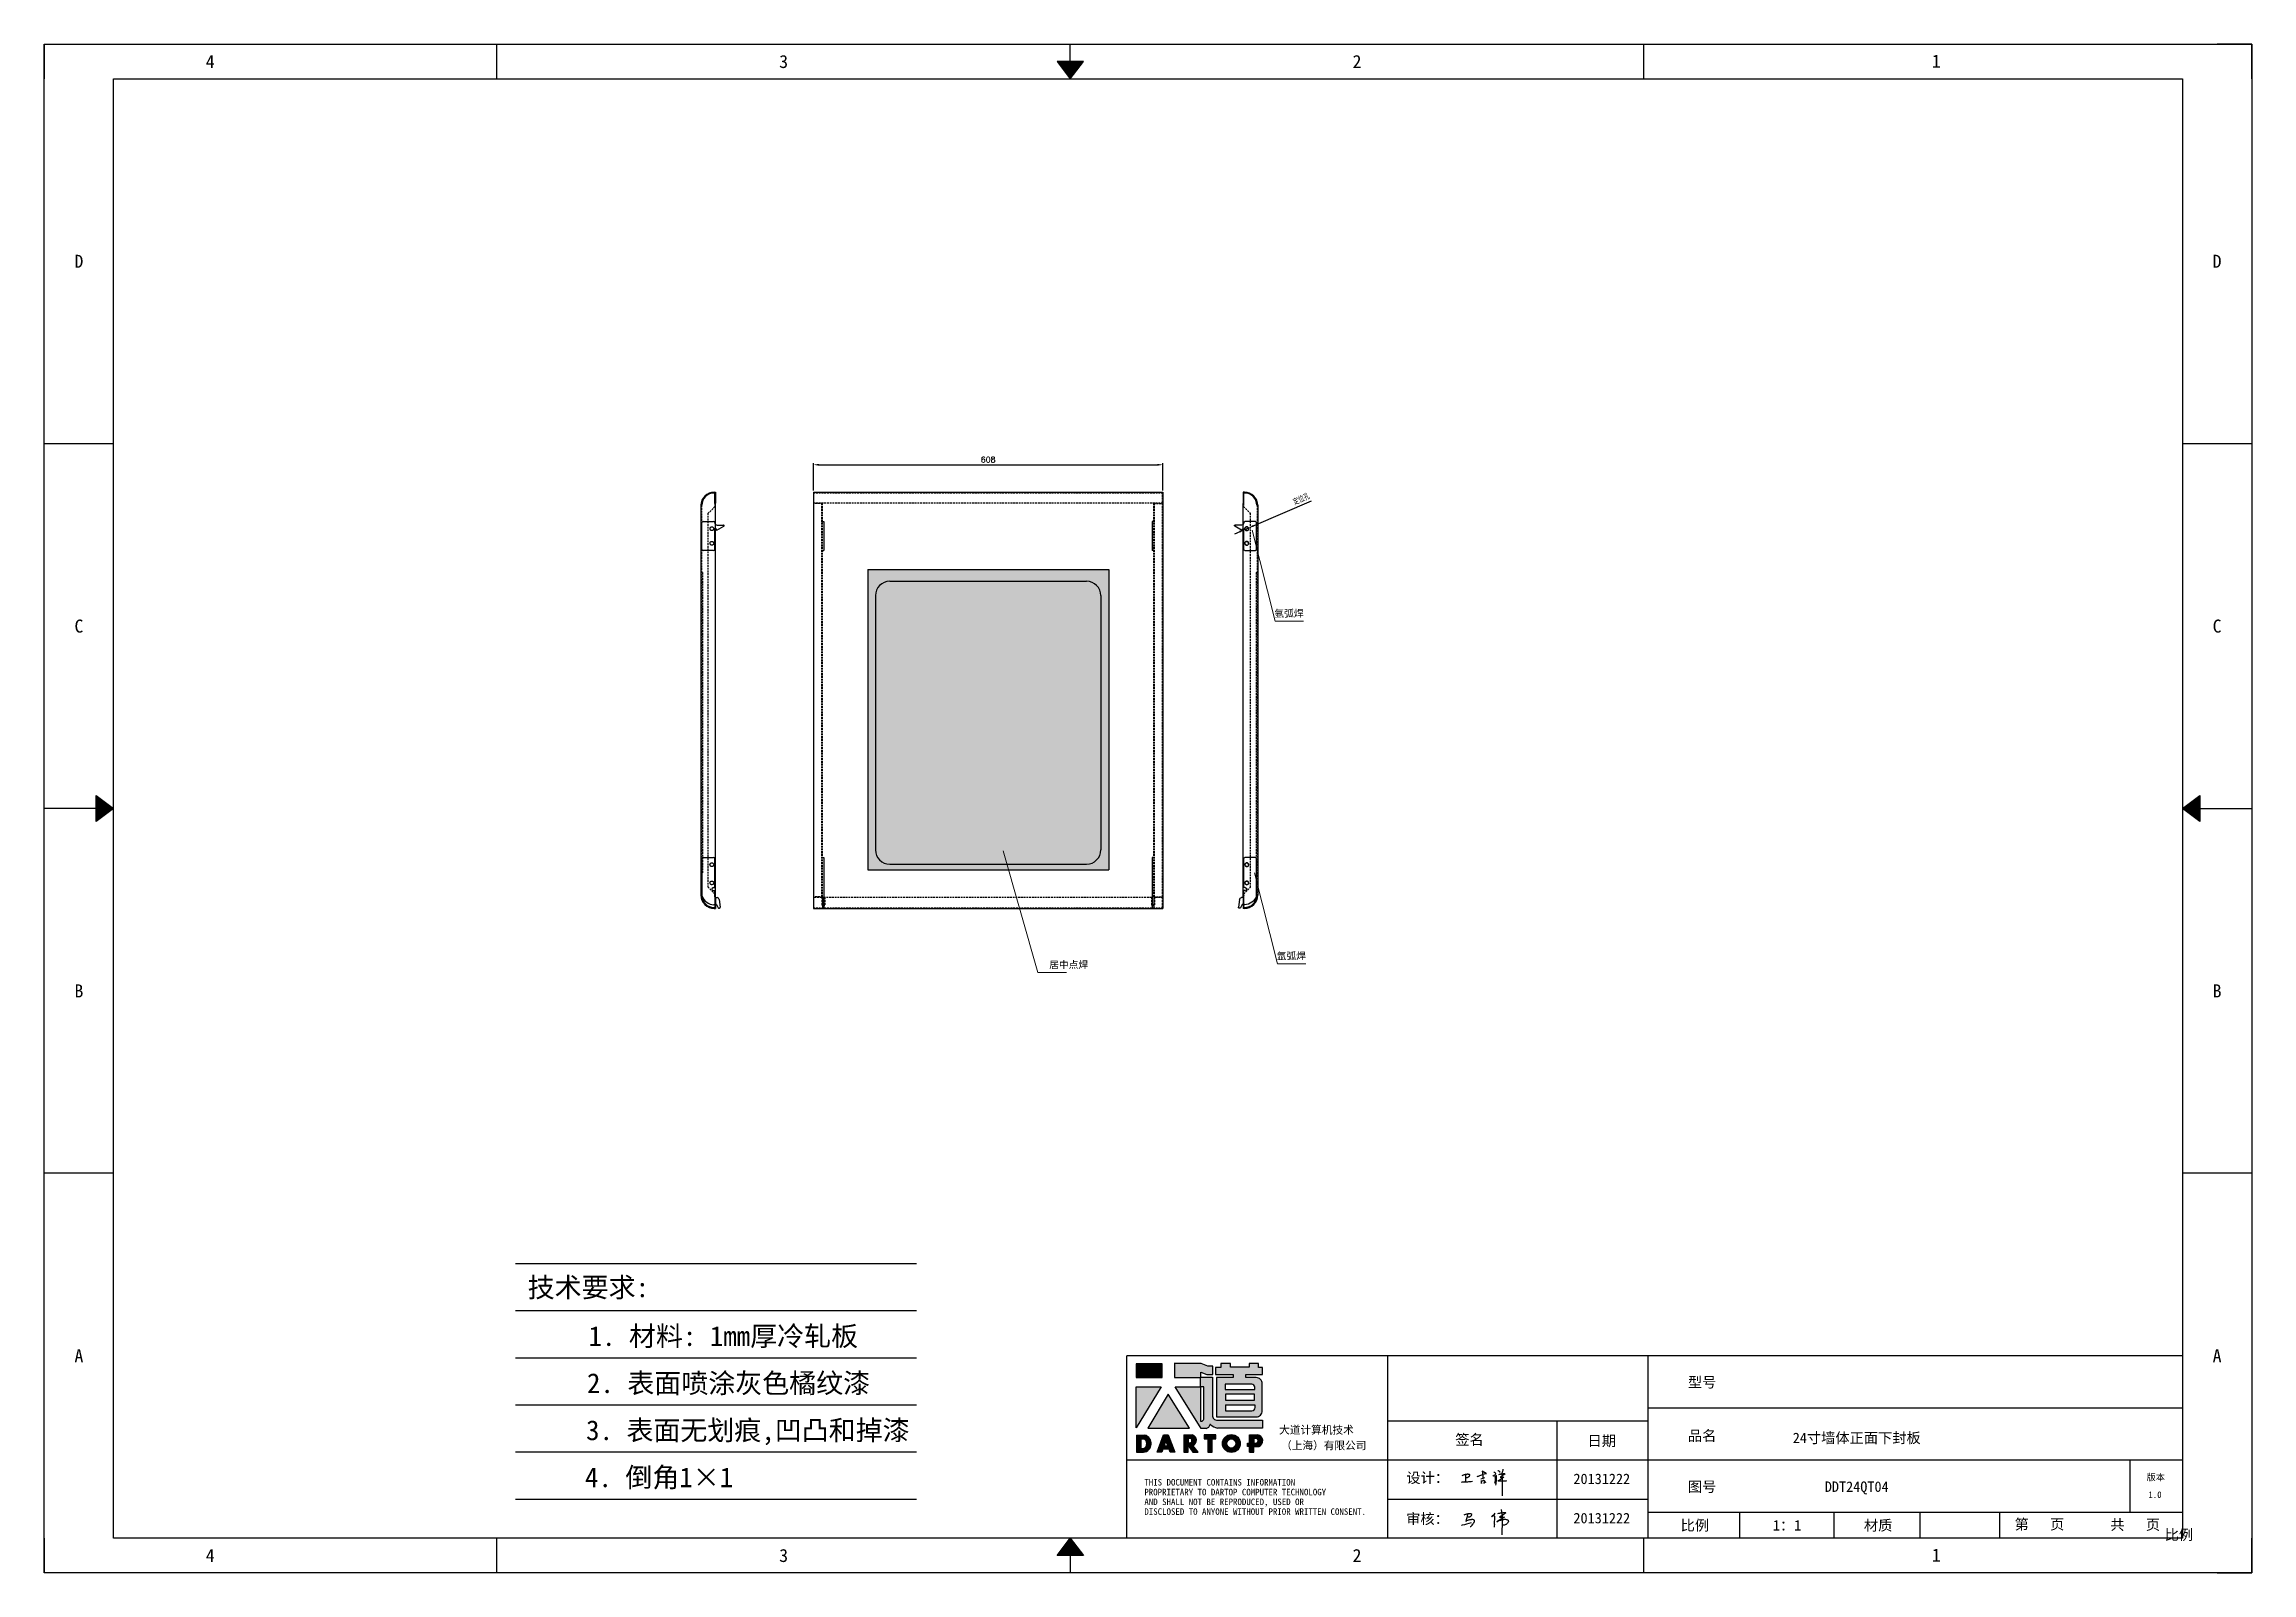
# Model space of a CAD drawing. Header units: millimetres. Extents: x 120943 to 145233, y 4425 to 40233.
# Drawn here: x 130429 to 134268, y 37574 to 40233 of the extents above; entities that cross this region are included whole.
import ezdxf
from ezdxf.enums import TextEntityAlignment as Align

# ---------------------------------------------------------------- set-up
doc = ezdxf.new("R2010")
doc.units = ezdxf.units.MM
doc.linetypes.add('DOT', pattern=[0.25, 0, -0.25])
doc.linetypes.add('HIDDEN2', pattern=[4.7625, 3.175, -1.5875])
for name, color, linetype in [('4', 7, 'Continuous'), ('hidden', 3, 'HIDDEN2'), ('print', 30, 'Continuous')]:
    doc.layers.add(name, color=color, linetype=linetype)
doc.layers.add('dim', color=2, linetype='Continuous', lineweight=9)
doc.styles.add('Dartop', font='SIMFANG.TTF')
doc.styles.add('HZ', font='SimSun.ttf')
doc.styles.add('hzHT', font='SIMHEI.TTF')
doc.styles.get("Standard").update_dxf_attribs({"font": 'txt', "bigfont": 'gbcbig.shx'})
doc.dimstyles.new('2-small', dxfattribs={"dimtxt": 10, "dimasz": 10, "dimexe": 3, "dimexo": 3, "dimgap": 4, "dimtad": 1, "dimtxsty": 'Standard', "dimcen": 5, "dimazin": 0, "dimtfac": 1, "dimtmove": 0, "dimatfit": 3, "dimfxl": 1, "dimarcsym": 0})

msp = doc.modelspace()

# ---------------------------------------------------------------- texts
at = {"color": 0}
for s, height, style, p in [('4', 22.662, 'Dartop', (130718.075, 40203.05)), ('3', 22.662, 'Dartop', (131715.204, 40203.05)), ('2', 22.662, 'Dartop', (132712.333, 40203.05)), ('1', 22.662, 'Dartop', (133719.793, 40203.769)), ('D', 22.662, 'Dartop', (130489.701, 39855.565)), ('D', 22.662, 'Dartop', (134208.027, 39855.565)), ('氩弧焊', 12.0864, 'hzHT', (132594.016, 39243.117, 78.203)), ('C', 22.662, 'Dartop', (130489.701, 39221.029)), ('C', 22.662, 'Dartop', (134208.027, 39221.029)), ('居中点焊', 12.0864, 'hzHT', (132210.931, 38631.985)), ('氩弧焊', 12.0864, 'hzHT', (132598.078, 38647.383)), ('B', 22.662, 'Dartop', (130489.701, 38586.492)), ('B', 22.662, 'Dartop', (134208.027, 38586.492)), ('A', 22.662, 'Dartop', (130489.701, 37951.955)), ('A', 22.662, 'Dartop', (134208.027, 37951.955)), ('型号', 18.1296, 'hzHT', (133312.512, 37905.839)), ('签名', 18.1296, 'hzHT', (132907.955, 37806.127)), ('品名', 18.1296, 'hzHT', (133312.512, 37812.769)), ('24寸墙体正面下封板', 18.1296, 'hzHT', (133581.363, 37809.05)), ('日期', 18.1296, 'hzHT', (133137.999, 37803.896)), ('20131222', 18.1296, 'hzHT', (133137.999, 37737.802)), ('版本', 11.331, 'hzHT', (134101.398, 37740.577)), ('图号', 18.1296, 'hzHT', (133312.512, 37724.154)), ('DDT24QT04', 18.1296, 'hzHT', (133581.363, 37724.154)), ('1.0', 11.331, 'Dartop', (134100.035, 37710.295)), ('20131222', 18.1296, 'hzHT', (133137.999, 37669.483)), ('比例', 18.1296, 'hzHT', (133299.871, 37656.877)), ('1：1', 18.1296, 'hzHT', (133460.134, 37656.877)), ('材质', 18.1296, 'hzHT', (133618.621, 37656.877)), ('第   页', 18.1296, 'hzHT', (133899.072, 37658.757)), ('共   页', 18.1296, 'hzHT', (134065.609, 37658.097)), ('比例', 18.1296, 'hzHT', (134141.677, 37640.589)), ('4', 22.662, 'Dartop', (130718.075, 37604.471)), ('3', 22.662, 'Dartop', (131715.204, 37604.471)), ('2', 22.662, 'Dartop', (132712.333, 37604.471)), ('1', 22.662, 'Dartop', (133719.793, 37605.189))]:
    msp.add_text(s, height=height, dxfattribs=dict(at, style=style)).set_placement(p, align=Align.MIDDLE_CENTER)
at = {"style": 'HZ'}
for s, p in [('技术要求:', (131375.647, 38070.873)), ('1. 材料: 1mm厚冷轧板', (131610.363, 37986.144)), ('    2. 表面喷涂灰色橘纹漆    ', (131619.461, 37904.244)), ('3. 表面无划痕,凹凸和掉漆', (131653.038, 37822.344)), ('4. 倒角1×1         ', (131603.921, 37740.444))]:
    msp.add_text(s, height=34.398, dxfattribs=at).set_placement(p, align=Align.MIDDLE_CENTER)
at = {"color": 0, "style": 'hzHT'}
for s, height, p in [('设计：', 18.1296, (132798.129, 37730.593)), ('AND SHALL NOT BE REPRODUCED, USED OR', 11.33101, (132342.562, 37692.136)), ('THIS DOCUMENT CONTAINS INFORMATION', 11.33101, (132342.562, 37726.129)), ('PROPRIETARY TO DARTOP COMPUTER TECHNOLOGY', 11.33101, (132342.562, 37709.132)), ('DISCLOSED TO ANYONE WITHOUT PRIOR WRITTEN CONSENT.', 11.33101, (132342.562, 37675.139)), ('审核：', 18.1296, (132797.859, 37659.201))]:
    msp.add_text(s, height=height, dxfattribs=at).set_placement(p)
at = {"layer": '4', "color": 0, "style": 'hzHT'}
for s, p in [('大道计算机技术', (132576.919, 37816.128)), ('（上海）有限公司', (132580.34, 37789.028))]:
    msp.add_text(s, height=13.5972, dxfattribs=at).set_placement(p)

# ---------------------------------------------------------------- blocks, each defined once
blk = doc.blocks.new('*U527')
at = {"color": 254, "linetype": 'Continuous', "extrusion": (0, 0, -1)}
for points in [[(-17, 0.333), (-16.812, 0.25), (-17, 0.5)], [(-17, 0.333), (-17.188, 0.25), (-16.812, 0.25)], [(-17, 0.333), (-17, 0.5), (-17.188, 0.25)]]:
    blk.add_solid(points, dxfattribs=at)
blk = doc.blocks.new('*U526')
at = {"color": 254, "linetype": 'Continuous', "extrusion": (0, 0, -1)}
for points in [[(-33.167, 11), (-33, 11), (-33.25, 11.188)], [(-33.167, 11), (-33.25, 11.188), (-33.25, 10.812)], [(-33.167, 11), (-33.25, 10.812), (-33, 11)]]:
    blk.add_solid(points, dxfattribs=at)
blk = doc.blocks.new('*U528')
at = {"color": 254, "linetype": 'Continuous'}
for points in [[(17, 21.667), (17.188, 21.75), (16.812, 21.75)], [(17, 21.667), (16.812, 21.75), (17, 21.5)], [(17, 21.667), (17, 21.5), (17.188, 21.75)]]:
    blk.add_solid(points, dxfattribs=at)
blk = doc.blocks.new('*U525')
at = {"color": 254, "linetype": 'Continuous', "extrusion": (0, 0, -1)}
for points in [[(-0.833, 11), (-0.75, 10.812), (-0.75, 11.188)], [(-0.833, 11), (-0.75, 11.188), (-1, 11)], [(-0.833, 11), (-1, 11), (-0.75, 10.812)]]:
    blk.add_solid(points, dxfattribs=at)
blk = doc.blocks.new('dadao')
for p, q in [((48, 19.2), (44.9, 10.4)), ((44.9, 10.4), (51.2, 10.4)), ((51.2, 10.4), (48, 19.2))]:
    blk.add_line(p, q)
for points in [[(41.8, 121.6), (41.8, 143.7), (-0.4, 143.7), (-0.4, 121.6), (41.8, 121.6)], [(104.8, 122), (104.8, 130.3), (114.1, 126.3), (124.2, 126.3), (124.2, 139.6), (115.9, 139.6), (105.1, 143.9), (61.5, 143.9)], [(61.7, 144), (61.7, 121.3), (103.9, 121.3)], [(113.4, 38.7), (105.1, 38.7), (63, 106.5), (103.9, 106.5), (103.9, 120.9), (103.9, 121.3)], [(109.7, 53.6), (109.7, 106.2), (104.3, 106.2), (104.3, 50.4), (106.6, 50.4)], [(144.6, 94.4), (144.6, 84.8), (192, 84.8), (192, 94.1), (144.9, 94.1)], [(120.2, 45), (119.5, 45), (119.5, 44.6)], [(0, 28), (0, 0), (11.8, 0)], [(0.1, 28), (14, 28)], [(7.1, 21.8), (7.1, 6.1), (12, 6.1)], [(7.1, 21.8), (11.4, 21.8)], [(76.8, 28.2), (76.8, 0), (84.1, 0), (84.1, 11.1), (91.6, -0.1), (100.3, -0.1), (91.7, 11.1)], [(76.8, 28.2), (90.6, 28.2)], [(84, 22.7), (84, 15.3), (87.2, 15.3)], [(84, 22.7), (87.3, 22.7)], [(183.7, 0), (183.7, 9.6), (180.6, 9.6), (180.6, 14.9), (183.8, 14.9), (183.8, 28.1), (196.1, 28.1), (196.5, 28.1)], [(183.7, 0), (190.9, 0), (190.9, 9.6), (198.8, 9.6)], [(194.9, 22.3), (190.8, 22.3), (190.8, 15), (194.4, 15)]]:
    blk.add_lwpolyline(points)
blk.add_lwpolyline([(137.1, 144.2), (137.1, 137.9), (128.3, 137.9), (128.3, 126.5), (157.3, 126.5), (157.3, 121.5), (130.3, 121.5), (130.3, 57.5), (194.4, 57.5, 0.414214), (204.4, 67.5), (204.4, 111.3, 0.414214), (194.4, 121.3), (177.5, 121.3), (177.5, 126.3), (204.7, 126.3), (204.7, 137.7), (198.2, 137.7), (198.2, 143.9), (183.3, 143.9), (183.3, 138), (153, 138), (153, 144.2), (137.1, 144.2)], format="xyb", close=True)
for points in [[(104.8, 122), (123.4, 122), (123.4, 60, 0.414214), (131.4, 52), (204.8, 52), (204.8, 39.1), (131.7, 39.1)], [(144.3, 110.8), (144.3, 101.8), (192.3, 101.8), (192.3, 105.5, 0.414214), (187.3, 110.5), (144.3, 110.5)], [(144.6, 77), (144.6, 67.5), (187.6, 67.5, 0.414214), (192.6, 72.5), (192.6, 76.4), (144.6, 76.4)]]:
    blk.add_lwpolyline(points, format="xyb")
for points in [[(-0.3, 106.2), (40.4, 106.2), (-0.3, 39.7), (-0.3, 106.2)], [(51.7, 94.1), (18.4, 39.3), (86.2, 39.3)], [(43.8, 28.2), (51.8, 28.2), (62.6, -0.1), (55, -0.1), (53.2, 5), (42.9, 5), (41.1, 0), (33.6, 0)], [(110, 28.1), (110, 21.9), (116, 21.9), (116, -0.1), (123.2, -0.1), (123.2, 22), (129.2, 22), (129.2, 28.1), (110, 28.1)]]:
    blk.add_lwpolyline(points, close=True)
for radius in [14.5, 7.44]:
    blk.add_circle((154.2, 14.2), radius)
for centre, radius, start, end in [((99.2, 60.7), 12.6, 305.6399, 325.969), ((111.6, 46.7), 8.19, 282.9811, 347.6627), ((136, 61.7), 22.9, 226.7358, 259.3209), ((8.5, 13.9), 8.49, 294.2143, 69.7177), ((9.6, 14.2), 14.4, 278.6604, 72.3203), ((86.4, 19), 3.8, 282.527, 76.7196), ((88.6, 19.4), 8.95, 290.6073, 77.2124), ((193.7, 18.7), 3.8, 280.9891, 72.5513), ((195.7, 18.6), 9.51, 288.8959, 85.2442)]:
    blk.add_arc(centre, radius, start, end)
blk = doc.blocks.new('h')
for p, q in [((20768.1, -2360.9), (20773, -2359.1)), ((20769.5, -2366.9), (20769.8, -2370.6)), ((20769.8, -2370.6), (20770.9, -2378)), ((20770.9, -2378), (20771.5, -2370.6)), ((20772.4, -2369.3), (20774.9, -2367.8)), ((20773, -2359.1), (20784.1, -2355.2)), ((20773.3, -2331.8), (20775.3, -2338.7)), ((20789.1, -2340.9), (20773.5, -2331.9)), ((20775.3, -2338.7), (20775.6, -2351.2)), ((20775.6, -2351.2), (20775.5, -2357.3)), ((20782.2, -2369.2), (20780, -2377.1)), ((20780, -2377.1), (20788.3, -2371.3)), ((20780.1, -2366.4), (20780.8, -2366.4)), ((20781.9, -2367.4), (20782.2, -2369.2)), ((20845.7, -2343.5), (20848.4, -2353)), ((20848.9, -2370.3), (20847.9, -2424)), ((20848.4, -2353), (20848.9, -2370.3))]:
    blk.add_line(p, q)
for points in [[(20696.6, -2372.4, 0.002073), (20710.6, -2371.9, 0.016137), (20719.6, -2371.3, 0.008314), (20736.9, -2369.3)], [(20699.1, -2348.2, -0.029745), (20704.6, -2345.4, -0.046842), (20708.4, -2344.2, -0.00919), (20714.3, -2343, -0.018517), (20717.2, -2342.5, -0.037841), (20720.3, -2342.4, -0.039541), (20723.2, -2342.8, -0.149785), (20726, -2344.3, -0.204935), (20726.9, -2346.6, -0.074872), (20726.5, -2348.3, -0.061615), (20725.6, -2350.3, -0.034204), (20723.8, -2352.6, -0.045776), (20722.3, -2354.1, -0.054985), (20720.4, -2355.3, -0.036348), (20717.3, -2356.5, -0.067752), (20715.7, -2356.8, -0.043553), (20713.2, -2356.7)], [(20755, -2351.9, -0.024077), (20759.9, -2350.1, -0.013147), (20768.7, -2346.5, -0.00522), (20775.4, -2344.1, -0.018517), (20777.3, -2343.4, -0.008274), (20786.3, -2341, -0.039541), (20788.3, -2340.8, -0.079216), (20789.4, -2341, -0.204935)], [(20813.5, -2350.1, 0.007348), (20815.9, -2348.7, 0.008421), (20818, -2347.3, 0.009459), (20819.7, -2346.2, -0.016325), (20820.7, -2345.5, -0.173771), (20821.8, -2345.3, -0.085159), (20823.9, -2346, -0.125883), (20826, -2347.9, -0.160659), (20826.6, -2350.1, -0.010447), (20826.5, -2352.3, -0.008247), (20826.2, -2355.1, -0.002698), (20825.3, -2374, 0.001562), (20823.9, -2383.7, 0.016137)], [(20816.8, -2335, -0.053561), (20819.6, -2336.1, -0.075272), (20821.3, -2337.3, -0.005295), (20822.5, -2338.5, -0.009337), (20823.1, -2339.1, -0.026146), (20823.7, -2339.8, -0.016644), (20824.5, -2340.9)], [(20832.1, -2329.2, -0.053561), (20834.9, -2330.3, -0.075272), (20836.7, -2331.5, -0.005295), (20837.8, -2332.6, -0.009337), (20838.5, -2333.3, -0.026146), (20839, -2334, -0.016644), (20839.8, -2335.1)], [(20836, -2343.7, -0.02797), (20842.1, -2342.6, -0.048868), (20845.6, -2342.2, -0.00919), (20851.1, -2341.4, -0.018517), (20853.9, -2341.1, -0.037841), (20856.7, -2341.2, -0.039541), (20859.4, -2341.6, -0.018282), (20840.6, -2354.7, -0.000937)], [(20847.6, -2340.2, 0.021784), (20849.6, -2335.9, 0.028296), (20850.8, -2332.4, 0.008136), (20851.9, -2328.2, 0.028913), (20852.2, -2327, 0.08193), (20852.1, -2325.9, 0.075058), (20851.7, -2324.7, 0.275043)]]:
    blk.add_lwpolyline(points, format="xyb")
for points in [[(20711.3, -2343.5), (20711.3, -2343.5), (20711.5, -2355.8), (20710.7, -2368), (20710.6, -2371.9)], [(20821.5, -2350.6), (20822.4, -2359.2), (20822.2, -2364.9), (20821.7, -2369), (20821.3, -2376.3), (20823.6, -2368.5), (20827.2, -2366.3), (20829.5, -2366.3)], [(20840.6, -2354.7), (20850, -2354.7), (20855, -2354.3), (20845.9, -2361.1), (20840.5, -2364), (20833, -2367.5), (20863.2, -2367.4), (20865.9, -2367.3)]]:
    blk.add_lwpolyline(points)
for centre, radius, start, end in [((20773.7, -2371.2), 2.3, 121.9907, 163.60158), ((20787.5, -2406), 40.3, 100.61827, 108.24823), ((20780.8, -2367.6), 1.15, 9.4675, 90)]:
    blk.add_arc(centre, radius, start, end)
blk = doc.blocks.new('DDDDDD')
for p, q in [((19689.8, 37775.3), (19689.8, 37793.5)), ((19691.8, 37795.5), (19692.1, 37795.5)), ((19696.1, 37799.5), (19696.1, 37810.9)), ((19705.1, 37799.3), (19698, 37811.4)), ((19704.7, 37798.5), (19703.6, 37798.5)), ((19738.6, 37795.5), (19703.6, 37795.5)), ((19740.6, 37793.5), (19740.6, 37775.3)), ((19738.6, 37773.3), (19691.8, 37773.3))]:
    blk.add_line(p, q)
for centre in [(19702.5, 37790.5), (19727.9, 37790.5)]:
    blk.add_circle(centre, 3.25)
for centre, radius, start, end in [((19691.8, 37793.5), 2, 90, 180), ((19692.1, 37799.5), 4, 270, 0), ((19697.1, 37810.9), 1, 30.6997, 180), ((19703.6, 37797), 1.5, 90, 270), ((19704.7, 37799), 0.5, 270, 30.6997), ((19738.6, 37793.5), 2, 0, 90), ((19691.8, 37775.3), 2, 180, 270), ((19738.6, 37775.3), 2, 270, 0)]:
    blk.add_arc(centre, radius, start, end)
blk = doc.blocks.new('*D1632')
at = {"color": 0, "lineweight": -2}
for p, q in [((132632.8, 39438.6), (132532.7, 39395.7)), ((132517.6, 39389.1), (132523.5, 39391.7)), ((132508.4, 39385.2), (132499.2, 39381.2))]:
    blk.add_line(p, q, dxfattribs=at)
at = {"color": 0}
for points in [[(132532.1, 39397.2), (132533.4, 39394.1), (132523.5, 39391.7)], [(132507.7, 39386.7), (132509, 39383.7), (132517.6, 39389.1)]]:
    blk.add_solid(points, dxfattribs=at)
at = {"layer": 'Defpoints', "color": 0}
for p in [(132523.5, 39391.7, 78.2), (132517.6, 39389.1, 78.2)]:
    blk.add_point(p, dxfattribs=at)
at = {"color": 0, "insert": (132615.8, 39441.5), "char_height": 10, "attachment_point": 5, "rotation": 23.243}
blk.add_mtext('定位孔', dxfattribs=at)
blk = doc.blocks.new('GFARGAR')
for p, q in [((19842.4, 37776), (19842.4, 37794.2)), ((19894.9, 37796.2), (19844.4, 37796.2)), ((19894.9, 37793.7), (19894.9, 37796.2)), ((19899.9, 37793.7), (19899.9, 37796.2)), ((19908.9, 37796.2), (19899.9, 37796.2)), ((19912.4, 37799.7), (19912.4, 37800.2)), ((19915.4, 37803.7), (19928.7, 37805.7)), ((19924.6, 37799.1), (19930, 37801.9)), ((19910, 37774), (19844.4, 37774))]:
    blk.add_line(p, q)
for centre in [(19855.1, 37791.1), (19886.8, 37791.1)]:
    blk.add_circle(centre, 3.25)
for centre, radius, start, end in [((19844.4, 37794.2), 2, 90, 180), ((19897.4, 37793.7), 2.5, 180, 0), ((19908.9, 37799.7), 3.5, 270, 0), ((19900.9, 37796.2), 24, 292.1424, 356.2875), ((19915.9, 37800.2), 3.5, 98.5308, 180), ((19925.5, 37797.3), 2, 118.0725, 230.0086), ((19922.9, 37794.2), 2, 12.8853, 50.0086), ((19929, 37803.7), 2, 298.0725, 98.5308), ((19844.4, 37776), 2, 180, 270)]:
    blk.add_arc(centre, radius, start, end)
blk = doc.blocks.new('*D1093')
at = {"color": 0, "lineweight": -2}
for p, q in [((132632.8, 39438.6), (132532.7, 39395.7)), ((132517.6, 39389.1), (132523.5, 39391.7)), ((132508.4, 39385.2), (132499.2, 39381.2))]:
    blk.add_line(p, q, dxfattribs=at)
at = {"color": 0}
for points in [[(132532.1, 39397.2), (132533.4, 39394.1), (132523.5, 39391.7)], [(132507.7, 39386.7), (132509, 39383.7), (132517.6, 39389.1)]]:
    blk.add_solid(points, dxfattribs=at)
at = {"layer": 'Defpoints', "color": 0}
for p in [(132523.5, 39391.7, 78.2), (132517.6, 39389.1, 78.2)]:
    blk.add_point(p, dxfattribs=at)
at = {"color": 0, "insert": (132615.8, 39441.5), "char_height": 10, "attachment_point": 5, "rotation": 23.243}
blk.add_mtext('定位孔', dxfattribs=at)
blk = doc.blocks.new('*D1703')
at = {"layer": 'Defpoints', "color": 0}
for p in [(132374.9, 39501.6), (131766.9, 39454, 68.2), (132374.9, 39454, 68.2)]:
    blk.add_point(p, dxfattribs=at)
at = {"layer": 'dim', "color": 0, "lineweight": -2}
for p, q in [((131766.9, 39457), (131766.9, 39504.6)), ((131776.9, 39501.6), (132364.9, 39501.6)), ((132374.9, 39457), (132374.9, 39504.6))]:
    blk.add_line(p, q, dxfattribs=at)
at = {"layer": 'dim', "color": 0}
for points in [[(131776.9, 39503.3), (131776.9, 39499.9), (131766.9, 39501.6)], [(132364.9, 39503.3), (132364.9, 39499.9), (132374.9, 39501.6)]]:
    blk.add_solid(points, dxfattribs=at)
at = {"layer": 'dim', "color": 0, "insert": (132070.9, 39510.6), "char_height": 10, "attachment_point": 5}
blk.add_mtext('608', dxfattribs=at)

# ---------------------------------------------------------------- dimensions: what is measured, and where the dimension line sits
for p1, p2, picture, middle in [((132517.568, 39389.142, 78.203), (132523.54, 39391.707, 78.203), '*D1632', (132619.511, 39432.925)), ((132517.568, 39389.142, 156.406), (132523.54, 39391.707, 156.406), '*D1093', (132619.511, 39432.925, 78.203))]:
    dim = msp.add_diameter_dim_2p(p1=p1, p2=p2, text='定位孔', dimstyle='2-small', override={"dimpost": '\\X'})
    dim.commit()
    dim.dimension.update_dxf_attribs({"geometry": picture, "text_midpoint": middle, "dimtype": 163})
at = {"layer": 'dim'}
dim = msp.add_linear_dim(base=(132374.895, 39501.615), p1=(131766.895, 39453.985, 68.157), p2=(132374.895, 39453.985, 68.157), dimstyle='2-small', override={"dimpost": '\\X', "dimfxl": 0.18}, dxfattribs=at)
dim.commit()
dim.dimension.update_dxf_attribs({"geometry": '*D1703', "text_midpoint": (132070.895, 39510.615)})

# ---------------------------------------------------------------- hatches: boundary and pattern name
for points in [[(132373.414, 37937.921), (132328.212, 37937.921), (132328.212, 37914.304), (132373.414, 37914.304)], [(132371.958, 37897.78), (132328.333, 37897.78), (132328.333, 37826.551)], [(132384.052, 37884.854), (132348.389, 37826.077), (132421.007, 37826.077)], [(132467.116, 37814.05), (132446.479, 37814.05), (132446.479, 37807.503), (132452.918, 37807.503), (132452.918, 37783.909), (132460.627, 37783.909), (132460.627, 37807.518), (132467.116, 37807.518)]]:
    msp.add_hatch(color=0).paths.add_polyline_path(points)
h = msp.add_hatch(color=0)
h.paths.add_polyline_path([(132440.965, 37923.568), (132450.941, 37919.258), (132461.727, 37919.258), (132461.727, 37933.533), (132452.828, 37933.533), (132441.234, 37938.112), (132394.773, 37938.112), (132394.773, 37913.97), (132439.979, 37913.97), (132439.979, 37913.481), (132439.979, 37898.051), (132396.142, 37898.051), (132441.231, 37825.487), (132450.16, 37825.487, 0.27937482), (132456.678, 37831.825), (132456.678, 37832.159), (132457.465, 37832.159, 0.14314537), (132469.757, 37825.904), (132548.108, 37825.904), (132548.108, 37839.666), (132469.424, 37839.666, -0.41421356), (132460.853, 37848.236), (132460.853, 37914.732), (132440.965, 37914.732)])
h.paths.add_polyline_path([(132440.435, 37897.742), (132446.179, 37897.741), (132446.179, 37841.422, -0.08893574), (132442.85, 37837.998), (132440.414, 37837.998)], flags=16)
h = msp.add_hatch(color=0)
h.paths.add_polyline_path([(132547.973, 37931.535), (132541.002, 37931.535), (132541.002, 37938.166), (132525.068, 37938.166), (132525.068, 37931.866), (132492.537, 37931.866), (132492.537, 37938.498), (132475.499, 37938.498), (132475.499, 37931.743), (132466.085, 37931.743), (132466.085, 37919.518), (132497.152, 37919.518), (132497.152, 37914.111), (132468.203, 37914.111), (132468.203, 37845.651), (132536.928, 37845.651, 0.41421356), (132547.641, 37856.364), (132547.641, 37903.247, 0.41421356), (132536.928, 37913.96), (132518.761, 37913.96), (132518.761, 37919.265), (132547.973, 37919.265)])
h.paths.add_polyline_path([(132529.338, 37902.354, -0.41421356), (132534.695, 37896.998), (132534.695, 37893.069), (132483.241, 37893.069), (132483.241, 37902.354)], flags=16)
h.paths.add_polyline_path([(132534.362, 37884.779), (132534.362, 37874.831), (132483.574, 37874.831), (132483.574, 37884.779)], flags=16)
h.paths.add_polyline_path([(132535.026, 37865.879), (132535.026, 37861.619, -0.41421356), (132529.67, 37856.262), (132483.574, 37856.262), (132483.574, 37865.879)], flags=16)
h = msp.add_hatch(color=0)
h.paths.add_polyline_path([(132343.62, 37813.943), (132328.653, 37813.943), (132328.653, 37783.998), (132341.258, 37783.998, 0.79301591)])
h.paths.add_polyline_path([(132341.48, 37790.556), (132336.247, 37790.556), (132336.247, 37807.385), (132340.902, 37807.385, -0.67136089)], flags=16)
h = msp.add_hatch(color=0)
h.paths.add_polyline_path([(132384.164, 37814.189), (132375.623, 37814.189), (132364.639, 37783.966), (132372.73, 37783.966), (132374.633, 37789.322), (132385.594, 37789.322), (132387.539, 37783.901), (132395.695, 37783.901)])
h.paths.add_polyline_path([(132383.499, 37795.096), (132376.709, 37795.096), (132380.042, 37804.592)], flags=16)
h = msp.add_hatch(color=0)
h.paths.add_polyline_path([(132425.681, 37814.168), (132410.962, 37814.168), (132410.962, 37783.95), (132418.74, 37783.95), (132418.74, 37795.929), (132426.735, 37783.842), (132436.135, 37783.842), (132426.933, 37795.853, 0.74405494)])
h.paths.add_polyline_path([(132418.669, 37800.402), (132418.669, 37808.337), (132422.146, 37808.337, -0.79680897), (132422.094, 37800.402)], flags=16)
h = msp.add_hatch(color=0)
h.paths.add_polyline_path([(132478.335, 37799.167, 1), (132509.364, 37799.167, 1)])
h.paths.add_polyline_path([(132501.82, 37799.167, -1), (132485.879, 37799.167, -1)], flags=16)
h = msp.add_hatch(color=0)
h.paths.add_polyline_path([(132539.126, 37814.096), (132538.681, 37814.096), (132525.559, 37814.096), (132525.559, 37799.994), (132522.077, 37799.994), (132522.077, 37794.269), (132525.502, 37794.269), (132525.502, 37784.003), (132533.163, 37784.003), (132533.163, 37794.309), (132541.581, 37794.309, 0.81230381)])
h.paths.add_polyline_path([(132533.049, 37800.033), (132533.049, 37807.921), (132537.409, 37807.921, -0.77821343), (132536.964, 37800.033)], flags=16)
at = {"layer": 'dim'}
h = msp.add_hatch(dxfattribs=at)
h.set_pattern_fill('HEX', color=256, style=0)
h.set_pattern_definition([(0, (-9358.2167, 342.907), (0, 5.49926), [3.175, -6.35]), (120, (-9358.2167, 342.907), (-4.76249886, -2.74963), [3.175, -6.35]), (60, (-9355.0417, 342.907), (-4.76249886, 2.74963), [3.175, -6.35])])
h.paths.add_polyline_path([(132280.786, 39319.301), (131861.786, 39319.301), (131861.786, 39129.608), (131861.786, 38797.301), (132280.786, 38797.301)])

# ---------------------------------------------------------------- linework, layer by layer
at = {"color": 0, "linetype": 'DOT'}
for p, q in [((130429.269, 40233.266), (134208.027, 40233.266)), ((130429.269, 37634.687), (130429.269, 40172.834)), ((134268.459, 40172.834), (134268.459, 37634.687)), ((134208.027, 37574.254), (130429.269, 37574.254))]:
    msp.add_line(p, q, dxfattribs=at)
at = {"color": 0}
for p, q in [((130429.269, 40233.266), (130429.269, 40172.834)), ((130429.269, 40233.266), (130429.269, 40233.266)), ((131216.639, 40172.834), (131216.639, 40233.266)), ((132213.769, 40203.05), (132213.769, 40233.266)), ((133210.898, 40172.834), (133210.898, 40233.266)), ((134268.459, 40233.266), (134208.027, 40233.266)), ((134268.459, 40172.834), (134268.459, 40233.266)), ((130550.133, 37634.687), (130550.133, 40172.834)), ((130550.133, 40172.834), (134147.595, 40172.834)), ((134147.595, 40172.834), (134147.595, 37634.687)), ((130550.133, 39538.297), (130429.269, 39538.297)), ((134268.459, 39538.297), (134147.595, 39538.297)), ((130519.917, 38903.76), (130429.269, 38903.76)), ((134177.811, 38903.76), (134268.459, 38903.76)), ((130550.133, 38269.223), (130429.269, 38269.223)), ((134268.459, 38269.223), (134147.595, 38269.223)), ((134147.595, 37951.955), (132311.971, 37951.955)), ((132311.971, 37634.687), (132311.971, 37951.955)), ((132765.211, 37951.955), (132765.211, 37634.687)), ((133218.452, 37634.687), (133218.452, 37951.955)), ((133218.452, 37861.307), (134147.595, 37861.307)), ((132765.211, 37838.645), (133218.452, 37838.645)), ((133059.818, 37838.645), (133059.818, 37634.687)), ((132311.971, 37770.659), (132765.211, 37770.659)), ((132765.211, 37770.659), (134147.595, 37770.659)), ((134056.947, 37680.011), (134056.947, 37770.659)), ((132765.211, 37702.673), (133218.452, 37702.673)), ((133218.452, 37680.011), (134147.595, 37680.011)), ((133377.914, 37634.687), (133377.914, 37680.011)), ((133542.249, 37634.687), (133542.249, 37680.011)), ((133691.645, 37634.687), (133691.645, 37680.011)), ((133830.327, 37634.687), (133830.327, 37680.011)), ((130429.269, 37634.687), (130429.269, 37574.254)), ((134147.595, 37634.687), (130550.133, 37634.687)), ((131216.639, 37574.254), (131216.639, 37634.687)), ((133210.898, 37574.254), (133210.898, 37634.687)), ((134268.459, 37574.254), (134268.459, 37634.687)), ((132213.769, 37604.471), (132213.769, 37574.254)), ((130429.269, 37574.254), (130429.269, 37574.254)), ((134208.027, 37574.254), (134268.459, 37574.254))]:
    msp.add_line(p, q, dxfattribs=at)
for p, q in [((131571.373, 39431.125, 78.203), (131571.373, 38752.945, 78.203)), ((131571.373, 39431.125, 78.203), (131571.373, 38752.945, 78.203)), ((131572.873, 39431.125, 78.203), (131572.373, 39431.125, 78.203)), ((131594.233, 39453.985, 78.203), (131596.773, 39453.985, 78.203)), ((131594.233, 39453.985, 78.203), (131596.773, 39453.985, 78.203)), ((131594.233, 39452.985, 78.203), (131595.773, 39452.985, 78.203)), ((131594.233, 39452.985, 78.203), (131595.773, 39452.985, 78.203)), ((131594.233, 39452.424, 78.203), (131595.773, 39452.424, 78.203)), ((131595.773, 39452.985, 78.203), (131595.773, 39434.985, 78.203)), ((131595.773, 39452.985, 78.203), (131595.773, 39434.985, 78.203)), ((131595.773, 39433.985, 78.203), (131595.773, 39452.424, 78.203)), ((131595.773, 39434.985, 78.203), (131596.773, 39434.985, 78.203)), ((131595.773, 39434.985, 78.203), (131596.773, 39434.985, 78.203)), ((131595.773, 39433.985, 78.203), (131596.773, 39433.985, 78.203)), ((131596.773, 39453.985, 78.203), (131596.773, 39434.985, 78.203)), ((131596.773, 39453.985, 78.203), (131596.773, 39434.985, 78.203)), ((131596.773, 38750.085, 78.203), (131596.773, 39433.985, 78.203)), ((131766.895, 39453.985, 72.715), (131766.895, 38752.945, 22.86)), ((131766.895, 39453.985, 68.157), (132374.895, 39453.985, 68.157)), ((131766.895, 39453.985, 72.715), (131766.895, 38752.945, 22.86)), ((131766.895, 39453.985, 68.157), (132374.895, 39453.985, 68.157)), ((132374.895, 39453.985, 72.562), (132374.895, 38730.085, 18.316)), ((132374.895, 39453.985, 68.157), (132374.895, 38730.085, 13.91)), ((132514.204, 39453.985, 78.203), (132514.204, 39434.985, 78.203)), ((132516.744, 39453.985, 78.203), (132514.204, 39453.985, 78.203)), ((132514.204, 39453.985, 78.203), (132514.204, 39434.985, 78.203)), ((132516.744, 39453.985, 78.203), (132514.204, 39453.985, 78.203)), ((132515.204, 39434.985, 78.203), (132514.204, 39434.985, 78.203)), ((132515.204, 39434.985, 78.203), (132514.204, 39434.985, 78.203)), ((132515.204, 39433.985, 78.203), (132514.204, 39433.985, 78.203)), ((132514.204, 38750.085, 78.203), (132514.204, 39433.985, 78.203)), ((132515.204, 39452.985, 78.203), (132515.204, 39434.985, 78.203)), ((132516.744, 39452.985, 78.203), (132515.204, 39452.985, 78.203)), ((132515.204, 39452.985, 78.203), (132515.204, 39434.985, 78.203)), ((132516.744, 39452.985, 78.203), (132515.204, 39452.985, 78.203)), ((132516.744, 39452.424, 78.203), (132515.204, 39452.424, 78.203)), ((132515.204, 39433.985, 78.203), (132515.204, 39452.424, 78.203)), ((132538.104, 39431.125, 78.203), (132538.604, 39431.125, 78.203)), ((132539.604, 39431.125, 78.203), (132539.604, 38752.945, 78.203)), ((132539.604, 39431.125, 78.203), (132539.604, 38752.945, 78.203)), ((131782.895, 39403.124, 73.645), (131785.395, 39403.124, 73.645)), ((131785.395, 39403.124, 73.645), (131785.395, 39352.324, 73.645)), ((132356.395, 39403.124, 78.203), (132356.395, 39352.324, 78.203)), ((132358.895, 39403.124, 78.203), (132356.395, 39403.124, 78.203)), ((131782.895, 39352.324, 73.645), (131785.395, 39352.324, 73.645)), ((132358.895, 39352.324, 78.203), (132356.395, 39352.324, 78.203)), ((131766.895, 39317.535, 45.508), (131766.895, 38730.085, 45.508)), ((131766.895, 39317.535, 45.508), (131766.895, 38730.085, 45.508)), ((131861.786, 39319.301), (132280.786, 39319.301)), ((131861.786, 39319.301), (131861.786, 38797.301)), ((132280.786, 39319.301), (132280.786, 38797.301)), ((131899.895, 39298.985, 60.947), (132241.895, 39298.985, 60.947)), ((131874.895, 39274.054, 59.079), (131874.895, 38831.915, 25.947)), ((132266.895, 39274.054, 59.079), (132266.895, 38831.915, 25.947)), ((131782.895, 38818.724, 78.203), (131785.395, 38818.724, 78.203)), ((131785.395, 38818.724, 78.203), (131785.395, 38750.085, 78.203)), ((132356.395, 38818.724, 78.203), (132356.395, 38750.085, 78.203)), ((132358.895, 38818.724, 78.203), (132356.395, 38818.724, 78.203)), ((131573.873, 38791.985, 42.513), (131572.373, 38791.985, 42.513)), ((131861.786, 38797.301), (132280.786, 38797.301)), ((131899.895, 38806.985, 24.079), (132241.895, 38806.985, 24.079)), ((131572.873, 38752.945, 78.203), (131572.373, 38752.945, 78.203)), ((131595.773, 38750.085, 78.203), (131596.773, 38750.085, 78.203)), ((131595.773, 38750.085, 78.203), (131595.773, 38731.645, 78.203)), ((131595.773, 38749.085, 78.203), (131595.773, 38731.085, 78.203)), ((131595.773, 38749.085, 78.203), (131596.773, 38749.085, 78.203)), ((131595.773, 38749.085, 78.203), (131595.773, 38731.085, 78.203)), ((131595.773, 38749.085, 78.203), (131596.773, 38749.085, 78.203)), ((131596.773, 38749.085, 78.203), (131596.773, 38730.085, 78.203)), ((131596.773, 38749.085, 78.203), (131596.773, 38730.085, 78.203)), ((131782.895, 38750.085, 78.203), (131782.895, 38730.189, 78.203)), ((131785.395, 38750.085, 78.203), (131785.395, 38730.189, 78.203)), ((132356.395, 38750.085, 78.203), (132356.395, 38730.189, 78.203)), ((132358.895, 38750.085, 78.203), (132358.895, 38730.189, 78.203)), ((132515.204, 38750.085, 78.203), (132514.204, 38750.085, 78.203)), ((132514.204, 38749.085, 78.203), (132514.204, 38730.085, 78.203)), ((132515.204, 38749.085, 78.203), (132514.204, 38749.085, 78.203)), ((132514.204, 38749.085, 78.203), (132514.204, 38730.085, 78.203)), ((132515.204, 38749.085, 78.203), (132514.204, 38749.085, 78.203)), ((132515.204, 38750.085, 78.203), (132515.204, 38731.645, 78.203)), ((132515.204, 38749.085, 78.203), (132515.204, 38731.085, 78.203)), ((132515.204, 38749.085, 78.203), (132515.204, 38731.085, 78.203)), ((132538.104, 38752.945, 78.203), (132538.604, 38752.945, 78.203)), ((131594.233, 38731.645, 78.203), (131595.773, 38731.645, 78.203)), ((131594.233, 38731.085, 78.203), (131595.773, 38731.085, 78.203)), ((131594.233, 38731.085, 78.203), (131595.773, 38731.085, 78.203)), ((131594.233, 38730.085, 78.203), (131596.773, 38730.085, 78.203)), ((131594.233, 38730.085, 78.203), (131596.773, 38730.085, 78.203)), ((131766.895, 38730.085, 22.86), (132374.895, 38730.085, 22.86)), ((131766.895, 38730.085, 22.86), (132374.895, 38730.085, 22.86)), ((131782.895, 38736.225, 78.203), (131785.395, 38736.225, 78.203)), ((131782.895, 38730.189, 78.203), (131785.395, 38730.189, 78.203)), ((132358.895, 38736.225, 78.203), (132356.395, 38736.225, 78.203)), ((132516.744, 38730.085, 78.203), (132514.204, 38730.085, 78.203)), ((132516.744, 38730.085, 78.203), (132514.204, 38730.085, 78.203)), ((132516.744, 38731.645, 78.203), (132515.204, 38731.645, 78.203)), ((132516.744, 38731.085, 78.203), (132515.204, 38731.085, 78.203)), ((132516.744, 38731.085, 78.203), (132515.204, 38731.085, 78.203)), ((132959.859, 37665.686), (132955.405, 37663.276)), ((132963.064, 37667.398), (132959.859, 37665.686)), ((132960.042, 37671.002), (132965.705, 37671.002)), ((132968.725, 37671.277), (132963.064, 37667.398)), ((132963.268, 37684.442), (132964.568, 37673.579)), ((132964.78, 37665.559), (132964.299, 37640.6)), ((132964.568, 37673.579), (132964.78, 37665.559)), ((132965.705, 37671.002), (132968.725, 37671.277))]:
    msp.add_line(p, q)
for points in [[(132213.769, 40172.834), (132236.431, 40203.05), (132191.107, 40203.05), (132213.769, 40172.834)], [(130550.133, 38903.76), (130519.917, 38881.098), (130519.917, 38926.422), (130550.133, 38903.76)], [(134147.595, 38903.76), (134177.811, 38926.422), (134177.811, 38881.098), (134147.595, 38903.76)], [(132213.769, 37634.687), (132236.431, 37604.471), (132191.107, 37604.471), (132213.769, 37634.687)]]:
    msp.add_lwpolyline(points, close=True, dxfattribs=at)
for points in [[(132898.806, 37674.921, -0.02974503), (132901.397, 37676.219, -0.04684215), (132903.151, 37676.783, -0.00919025), (132905.888, 37677.336, -0.01851715), (132907.26, 37677.535, -0.03784064), (132908.676, 37677.579, -0.03954126), (132910.022, 37677.413, -0.14978519), (132911.337, 37676.695, -0.20493524), (132911.739, 37675.654, -0.07487171), (132911.586, 37674.833, -0.06161465), (132911.139, 37673.924, -0.0342039), (132910.329, 37672.855, -0.04577587), (132909.603, 37672.161, -0.05498501), (132908.726, 37671.61, -0.03634791), (132907.272, 37671.031, -0.06775206), (132906.544, 37670.906, -0.04355337), (132905.399, 37670.965)], [(132955.405, 37663.276, -0.02974503), (132959.448, 37665.301, -0.04684215), (132962.184, 37666.181, -0.00919025), (132966.454, 37667.044, -0.01851715), (132968.595, 37667.354, -0.03784064), (132970.804, 37667.423, -0.03954126), (132972.903, 37667.163, -0.14978519), (132974.954, 37666.043, -0.20493524), (132975.582, 37664.42, -0.07487171), (132975.343, 37663.139, -0.06161465), (132974.646, 37661.721, -0.0342039), (132973.382, 37660.052, -0.04577587), (132972.249, 37658.971, -0.05498501), (132970.881, 37658.111, -0.03634791), (132968.613, 37657.208, -0.06775206), (132967.477, 37657.012, -0.04355337), (132965.691, 37657.105)], [(132957.262, 37677.683, -0.02797026), (132960.924, 37678.359, -0.04886788), (132963.046, 37678.586, -0.00919025), (132966.383, 37679.08, -0.01851715), (132968.051, 37679.233, -0.03784064), (132969.762, 37679.197, -0.03954126), (132971.375, 37678.91, -0.01828189), (132960.042, 37671.002, -0.0009369)]]:
    msp.add_lwpolyline(points, format="xyb")
msp.add_lwpolyline([(132904.517, 37677.072), (132904.517, 37677.072), (132903.651, 37671.762), (132902.225, 37666.769), (132901.293, 37663.705)])
for centre, radius, start, end in [((131594.233, 39431.125, 78.203), 22.86, 90, 180.000775), ((131594.233, 39431.125, 78.203), 22.86, 90, 180.000775), ((131594.233, 39431.125, 78.203), 21.86, 90, 180.000775), ((131594.233, 39431.125, 78.203), 21.86, 90, 180.000775), ((131594.173, 39431.125, 78.203), 21.3, 89.838603, 180), ((132516.744, 39431.125, 78.203), 22.86, 359.999225, 90), ((132516.744, 39431.125, 78.203), 22.86, 359.999225, 90), ((132516.744, 39431.125, 78.203), 21.86, 359.999225, 90), ((132516.744, 39431.125, 78.203), 21.86, 359.999225, 90), ((132516.804, 39431.125, 78.203), 21.3, 0, 90.161397), ((131594.233, 38752.945, 78.203), 22.86, 179.999221, 270), ((131594.233, 38752.945, 78.203), 22.86, 179.999221, 270), ((131594.233, 38752.945, 78.203), 21.86, 179.999221, 270), ((131594.233, 38752.945, 78.203), 21.86, 179.999221, 270), ((131594.173, 38752.945, 78.203), 21.3, 180, 270.161397), ((132516.744, 38752.945, 78.203), 22.86, 270, 0.000779), ((132516.744, 38752.945, 78.203), 21.86, 270, 0.000779), ((132516.804, 38752.945, 78.203), 21.3, 269.838603, 0), ((132516.744, 38752.945, 78.203), 22.86, 270, 0.000779), ((132516.744, 38752.945, 78.203), 21.86, 270, 0.000779), ((132915.929, 37638.373), 29.257, 113.202449, 120.017497), ((132909.062, 37654.392), 11.828, 102.47486, 113.202449), ((132926.201, 37576.924), 91.169, 100.36867, 102.47486), ((132913.836, 37644.502), 22.469, 96.125337, 100.36867), ((132912.639, 37655.658), 11.249, 87.457037, 96.125337), ((132912.681, 37656.602), 10.304, 78.399567, 87.457037), ((132914.136, 37663.691), 3.067, 44.324655, 78.399567), ((132907.008, 37667.07), 10.165, 324.910666, 333.348429), ((132911.952, 37665.223), 4.951, 326.76781, 340.871018), ((132915.113, 37664.645), 1.702, 357.998393, 44.324655), ((132913.45, 37664.703), 3.365, 340.871018, 357.998393), ((132924.072, 37710.869), 44.746, 299.265464, 300.9495), ((133025.444, 37335.796), 345.5, 102.46592, 103.2053), ((132789.997, 37838.806), 228.77, 313.366132, 315.296084), ((132950.898, 37671.688), 1.463, 52.375745, 91.291159), ((131664.21, 37713.19), 1288.39, 357.565664, 358.057278), ((132950.396, 37671.917), 1.676, 357.196828, 33.705179), ((132912.663, 37674.386), 39.498, 352.912546, 354.802684), ((132927.48, 37673.039), 24.62, 354.802684, 357.196828), ((132892.177, 37666.489), 9.578, 281.076982, 291.212632), ((132681.575, 38521.344), 889.914, 283.91895, 284.971512), ((132907.157, 37662.004), 7.545, 283.816254, 294.030509), ((132908.767, 37658.272), 3.48, 294.836428, 309.901134), ((132862.372, 37701.076), 66.577, 316.919563, 320.58866), ((132900.099, 37668.734), 16.928, 324.094808, 331.378357), ((132913.237, 37662.092), 2.261, 319.573073, 337.48549), ((133673.446, 37549.404), 730.2, 171.410173, 171.768083)]:
    msp.add_arc(centre, radius, start, end)
at = {"extrusion": (-9.23545e-15, -0.074727, 0.997204)}
msp.add_arc((131899.895, 39168.661, -2875.91), 25, 90, 180, dxfattribs=at)
at = {"extrusion": (-1.02365e-14, -0.074727, 0.997204)}
msp.add_arc((132241.895, 39168.661, -2875.91), 25, 0, 90, dxfattribs=at)
at = {"extrusion": (-1.04386e-14, -0.074727, 0.997204)}
msp.add_arc((131899.895, 38725.281, -2875.91), 25, 180, 270, dxfattribs=at)
at = {"extrusion": (-1.1678e-14, -0.074727, 0.997204)}
msp.add_arc((132241.895, 38725.281, -2875.91), 25, 270, 0, dxfattribs=at)
at = {"layer": 'Defpoints'}
for p, q in [((131248.965, 38112.207), (131946.522, 38112.207)), ((131248.965, 38030.307), (131946.522, 38030.307)), ((131248.965, 38030.307), (131946.522, 38030.307)), ((131248.965, 37948.407), (131946.522, 37948.407)), ((131248.965, 37866.507), (131946.522, 37866.507)), ((131248.965, 37784.607), (131946.522, 37784.607)), ((131248.965, 37702.707), (131946.522, 37702.707))]:
    msp.add_line(p, q, dxfattribs=at)
at = {"layer": 'dim'}
for p, q in [((132530.043, 39387.75, 78.203), (132569.815, 39229.421, 78.203)), ((132569.815, 39229.421, 78.203), (132619.448, 39229.421, 78.203)), ((132097.095, 38830.236, 65.061), (132157.508, 38618.289)), ((132534.104, 38792.017), (132573.877, 38633.687)), ((132573.877, 38633.687), (132623.51, 38633.687)), ((132157.508, 38618.289), (132207.141, 38618.289))]:
    msp.add_line(p, q, dxfattribs=at)
at = {"layer": 'hidden'}
for p, q in [((131572.373, 39431.125, 78.203), (131572.373, 38752.945, 78.203)), ((131595.773, 39428.985, 78.203), (131584.073, 39417.285, 78.203)), ((131595.773, 39433.985, 78.203), (131595.773, 39428.985, 78.203)), ((131766.895, 39452.985, 68.157), (132374.895, 39452.985, 68.157)), ((132374.895, 39434.985, 78.203), (131766.895, 39434.985, 78.203)), ((131767.895, 38731.645, 45.439), (131767.895, 39452.985, 45.439)), ((131782.895, 39433.985, 45.439), (131767.895, 39433.985, 45.439)), ((131781.895, 38750.085, 45.439), (131781.895, 39433.985, 45.439)), ((131781.895, 39428.985, 45.439), (131782.895, 39428.985, 45.439)), ((131782.895, 38750.085, 45.439), (131782.895, 39433.985, 45.439)), ((132358.895, 38750.085, 45.439), (132358.895, 39433.985, 45.439)), ((132358.895, 39433.985, 45.439), (132373.895, 39433.985, 45.439)), ((132359.895, 39428.985, 45.439), (132358.895, 39428.985, 45.439)), ((132359.895, 38750.085, 45.439), (132359.895, 39433.985, 45.439)), ((132373.895, 38731.645, 45.439), (132373.895, 39452.985, 45.439)), ((132374.895, 39452.424, 45.439), (132373.895, 39452.424, 45.439)), ((132515.204, 39433.985, 78.203), (132515.204, 39428.985, 78.203)), ((132515.204, 39428.985, 78.203), (132526.904, 39417.285, 78.203)), ((132538.604, 39431.125, 78.203), (132538.604, 38752.945, 78.203)), ((131584.073, 38766.785, 78.203), (131584.073, 39417.285, 78.203)), ((131781.895, 39417.285, 45.439), (131782.895, 39417.285, 45.439)), ((132359.895, 39417.285, 45.439), (132358.895, 39417.285, 45.439)), ((132526.904, 38766.785, 78.203), (132526.904, 39417.285, 78.203)), ((131573.873, 39313.985, 42.513), (131572.373, 39313.985, 42.513)), ((131573.873, 39313.985, 78.203), (131573.873, 38791.985, 78.203)), ((132537.104, 39313.985, 78.203), (132537.104, 38791.985, 78.203)), ((132537.104, 39313.985, 42.513), (132538.604, 39313.985, 42.513)), ((132537.104, 38791.985, 42.513), (132538.604, 38791.985, 42.513)), ((131595.773, 38755.085, 78.203), (131584.073, 38766.785, 78.203)), ((131595.773, 38750.085, 78.203), (131595.773, 38755.085, 78.203)), ((131781.395, 38749.085, 78.203), (131766.895, 38749.085, 78.203)), ((131782.895, 38750.085, 45.439), (131767.895, 38750.085, 45.439)), ((131781.395, 38749.085, 8.289), (131781.395, 38735.085, 8.289)), ((131781.895, 38766.785, 45.439), (131782.895, 38766.785, 45.439)), ((131781.895, 38755.085, 45.439), (131782.895, 38755.085, 45.439)), ((132354.895, 38749.085, 78.203), (131786.895, 38749.085, 78.203)), ((131786.895, 38749.085, 8.289), (131786.895, 38735.085, 8.289)), ((132354.895, 38749.085, 8.289), (132354.895, 38735.085, 8.289)), ((132359.895, 38766.785, 45.439), (132358.895, 38766.785, 45.439)), ((132359.895, 38755.085, 45.439), (132358.895, 38755.085, 45.439)), ((132358.895, 38750.085, 45.439), (132373.895, 38750.085, 45.439)), ((132374.895, 38749.085, 78.203), (132360.395, 38749.085, 78.203)), ((132360.395, 38749.085, 8.289), (132360.395, 38735.085, 8.289)), ((132515.204, 38755.085, 78.203), (132526.904, 38766.785, 78.203)), ((132515.204, 38750.085, 78.203), (132515.204, 38755.085, 78.203)), ((131766.895, 38731.085, 68.157), (132374.895, 38731.085, 68.157)), ((131786.895, 38735.085, -30.234), (131781.395, 38735.085, -30.414)), ((132354.895, 38735.085, -30.234), (132360.395, 38735.085, -30.414)), ((132374.895, 38731.645, 45.439), (132373.895, 38731.645, 45.439))]:
    msp.add_line(p, q, dxfattribs=at)
for centre in [(131590.423, 39390.424, 78.203), (132520.554, 39390.424, 78.203), (131590.423, 39365.024, 78.203), (132520.554, 39365.024, 78.203), (131590.423, 38806.024, 78.203), (131590.423, 38774.274, 78.203), (132520.554, 38806.024, 78.203), (132520.554, 38774.274, 78.203)]:
    msp.add_circle(centre, 3.25, dxfattribs=at)
at = {"layer": 'print'}
msp.add_lwpolyline([(130429.269, 40233.266), (134268.459, 40233.266), (134268.459, 37574.254), (130429.269, 37574.254)], close=True, dxfattribs=at)

# ---------------------------------------------------------------- block references
at = {"color": 0, "linetype": 'Continuous', "xscale": 120.8641592944157, "yscale": 120.8641592953105, "zscale": 120.8641592953117}
for name, p in [('*U528', (130159.078, 37574.254)), ('*U525', (130429.269, 37574.254)), ('*U526', (130159.078, 37574.254)), ('*U527', (130159.078, 37574.254))]:
    msp.add_blockref(name, p, dxfattribs=at)
at = {"rotation": 270}
for name, p in [('DDDDDD', (93799.964, 59092.927, 78.203)), ('GFARGAR', (93799.278, 58661.101, 78.203))]:
    msp.add_blockref(name, p, dxfattribs=at)
at = {"xscale": -1, "rotation": 90}
for name, p in [('DDDDDD', (170311.012, 59092.927, 78.203)), ('GFARGAR', (170311.698, 58661.101, 78.203))]:
    msp.add_blockref(name, p, dxfattribs=at)
at = {"color": 0}
for name, p, xscale, yscale, zscale in [('dadao', (132328.653, 37783.998), 1.071295957298688, 1.071295957380318, 1.071295957390263), ('h', (123273.481, 38835.057), 0.4648446119095898, 0.4648446119118489, 0.4648446119116801)]:
    msp.add_blockref(name, p, dxfattribs=dict(at, xscale=xscale, yscale=yscale, zscale=zscale))

msp.set_redraw_order([(e.dxf.handle, doc.entitydb.next_handle()) for e in msp.query("TEXT MTEXT ATTDEF DIMENSION ARC_DIMENSION")])  # texts and dimensions are drawn at this point

doc.saveas('drawing.dxf')
